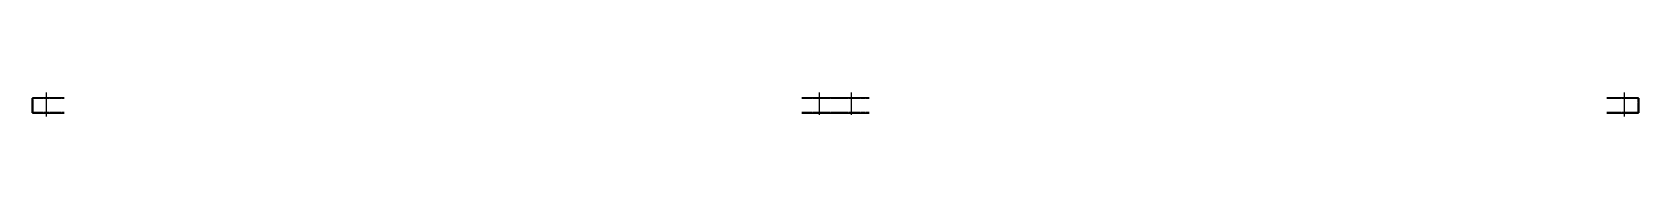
# Model space of a CAD drawing. Header units: millimetres. Extents: x 5 to 42621, y 5 to 1222.
# Drawn here: x 15959 to 25939, y 5 to 152 of the extents above; entities that cross this region are included whole.
import ezdxf

# ---------------------------------------------------------------- set-up
doc = ezdxf.new("R2010")
doc.units = ezdxf.units.MM
doc.linetypes.add('DXK_LINE_DOT2', pattern=[3.9198, 1.9599, -1.9599])
doc.layers.add('STÅL', color=7, linetype='Continuous')

msp = doc.modelspace()

# ---------------------------------------------------------------- hatches: boundary and pattern name
at = {"layer": 'STÅL', "linetype": 'Continuous'}
for points in [[(16042.3, 116.3), (16056.3, 116.3), (16056.3, 122.3), (16042.3, 122.3)], [(16042.3, 116.3), (16056.3, 116.3), (16056.3, 122.3), (16042.3, 122.3)], [(20842.3, 116.3), (20856.3, 116.3), (20856.3, 122.3), (20842.3, 122.3)], [(20842.3, 116.3), (20856.3, 116.3), (20856.3, 122.3), (20842.3, 122.3)], [(21042.3, 116.3), (21056.3, 116.3), (21056.3, 122.3), (21042.3, 122.3)], [(21042.3, 116.3), (21056.3, 116.3), (21056.3, 122.3), (21042.3, 122.3)], [(25856.3, 122.3), (25842.3, 122.3), (25842.3, 116.3), (25856.3, 116.3)], [(25856.3, 122.3), (25842.3, 122.3), (25842.3, 116.3), (25856.3, 116.3)], [(16042.3, 22.3), (16056.3, 22.3), (16056.3, 28.3), (16042.3, 28.3)], [(16042.3, 22.3), (16056.3, 22.3), (16056.3, 28.3), (16042.3, 28.3)], [(20842.3, 22.3), (20856.3, 22.3), (20856.3, 28.3), (20842.3, 28.3)], [(20842.3, 22.3), (20856.3, 22.3), (20856.3, 28.3), (20842.3, 28.3)], [(21042.3, 22.3), (21056.3, 22.3), (21056.3, 28.3), (21042.3, 28.3)], [(21042.3, 22.3), (21056.3, 22.3), (21056.3, 28.3), (21042.3, 28.3)], [(25856.3, 28.3), (25842.3, 28.3), (25842.3, 22.3), (25856.3, 22.3)], [(25856.3, 28.3), (25842.3, 28.3), (25842.3, 22.3), (25856.3, 22.3)]]:
    msp.add_hatch(color=96, dxfattribs=at).paths.add_polyline_path(points)

# ---------------------------------------------------------------- linework, layer by layer
at = {"layer": 'STÅL', "color": 2, "linetype": 'Continuous'}
for p, q in [((15964.3, 117.3), (15959.3, 117.3)), ((15959.3, 27.3), (15959.3, 117.3)), ((15964.3, 110.3), (15964.3, 122.3)), ((15964.3, 122.3), (16158.3, 122.3)), ((15964.3, 110.3), (15964.3, 34.3)), ((20740.3, 122.3), (21158.3, 122.3)), ((25740.3, 122.3), (25934.3, 122.3)), ((25934.3, 122.3), (25934.3, 121.4)), ((25934.3, 121.4), (25934.3, 118.8)), ((25934.3, 118.8), (25934.3, 110.3)), ((25934.3, 117.3), (25939.3, 117.3)), ((25934.3, 110.3), (25934.3, 34.3)), ((25939.3, 117.3), (25939.3, 27.3)), ((15964.3, 27.3), (15959.3, 27.3)), ((15964.3, 23.2), (15964.3, 34.3)), ((15964.3, 22.3), (15964.3, 23.2)), ((16158.3, 22.3), (15964.3, 22.3)), ((21158.3, 22.3), (20740.3, 22.3)), ((25934.3, 22.3), (25740.3, 22.3)), ((25934.3, 34.3), (25934.3, 22.3)), ((25939.3, 27.3), (25934.3, 27.3))]:
    msp.add_line(p, q, dxfattribs=at)
at = {"layer": 'STÅL', "color": 7, "linetype": 'DXK_LINE_DOT2'}
for p, q in [((15964.3, 122.3), (15964.3, 121.4)), ((15964.3, 121.4), (15964.3, 118.8)), ((15964.3, 27.3), (15964.3, 117.3)), ((16158.3, 116.3), (15964.3, 116.3)), ((21158.3, 116.3), (20740.3, 116.3)), ((25934.3, 116.3), (25740.3, 116.3)), ((25934.3, 122.3), (25934.3, 118.8)), ((25934.3, 27.3), (25934.3, 117.3)), ((16158.3, 28.3), (15964.3, 28.3)), ((15964.3, 27.3), (15964.3, 25.8)), ((15964.3, 22.3), (15964.3, 22.3)), ((21158.3, 28.3), (20740.3, 28.3)), ((25934.3, 28.3), (25740.3, 28.3))]:
    msp.add_line(p, q, dxfattribs=at)
at = {"layer": 'STÅL', "color": 96, "linetype": 'Continuous'}
for p, q in [((16042.3, 116.3), (16042.3, 122.3)), ((16042.3, 116.3), (16042.3, 122.3)), ((16049.3, 4.8), (16049.3, 152.3)), ((16049.3, 4.8), (16049.3, 152.3)), ((16056.3, 116.3), (16056.3, 122.3)), ((16056.3, 116.3), (16056.3, 122.3)), ((20842.3, 116.3), (20842.3, 122.3)), ((20842.3, 116.3), (20842.3, 122.3)), ((20849.3, 14.8), (20849.3, 152.3)), ((20849.3, 14.8), (20849.3, 152.3)), ((20856.3, 116.3), (20856.3, 122.3)), ((20856.3, 116.3), (20856.3, 122.3)), ((21042.3, 116.3), (21042.3, 122.3)), ((21042.3, 116.3), (21042.3, 122.3)), ((21049.3, 14.8), (21049.3, 152.3)), ((21049.3, 14.8), (21049.3, 152.3)), ((21056.3, 116.3), (21056.3, 122.3)), ((21056.3, 116.3), (21056.3, 122.3)), ((25842.3, 116.3), (25842.3, 122.3)), ((25842.3, 116.3), (25842.3, 122.3)), ((25849.3, 4.8), (25849.3, 152.3)), ((25849.3, 4.8), (25849.3, 152.3)), ((25856.3, 116.3), (25856.3, 122.3)), ((25856.3, 116.3), (25856.3, 122.3)), ((16042.3, 22.3), (16042.3, 28.3)), ((16042.3, 22.3), (16042.3, 28.3)), ((16056.3, 22.3), (16056.3, 28.3)), ((16056.3, 22.3), (16056.3, 28.3)), ((20842.3, 22.3), (20842.3, 28.3)), ((20842.3, 22.3), (20842.3, 28.3)), ((20856.3, 22.3), (20856.3, 28.3)), ((20856.3, 22.3), (20856.3, 28.3)), ((21042.3, 22.3), (21042.3, 28.3)), ((21042.3, 22.3), (21042.3, 28.3)), ((21056.3, 22.3), (21056.3, 28.3)), ((21056.3, 22.3), (21056.3, 28.3)), ((25842.3, 22.3), (25842.3, 28.3)), ((25842.3, 22.3), (25842.3, 28.3)), ((25856.3, 22.3), (25856.3, 28.3)), ((25856.3, 22.3), (25856.3, 28.3))]:
    msp.add_line(p, q, dxfattribs=at)

doc.saveas('drawing.dxf')
